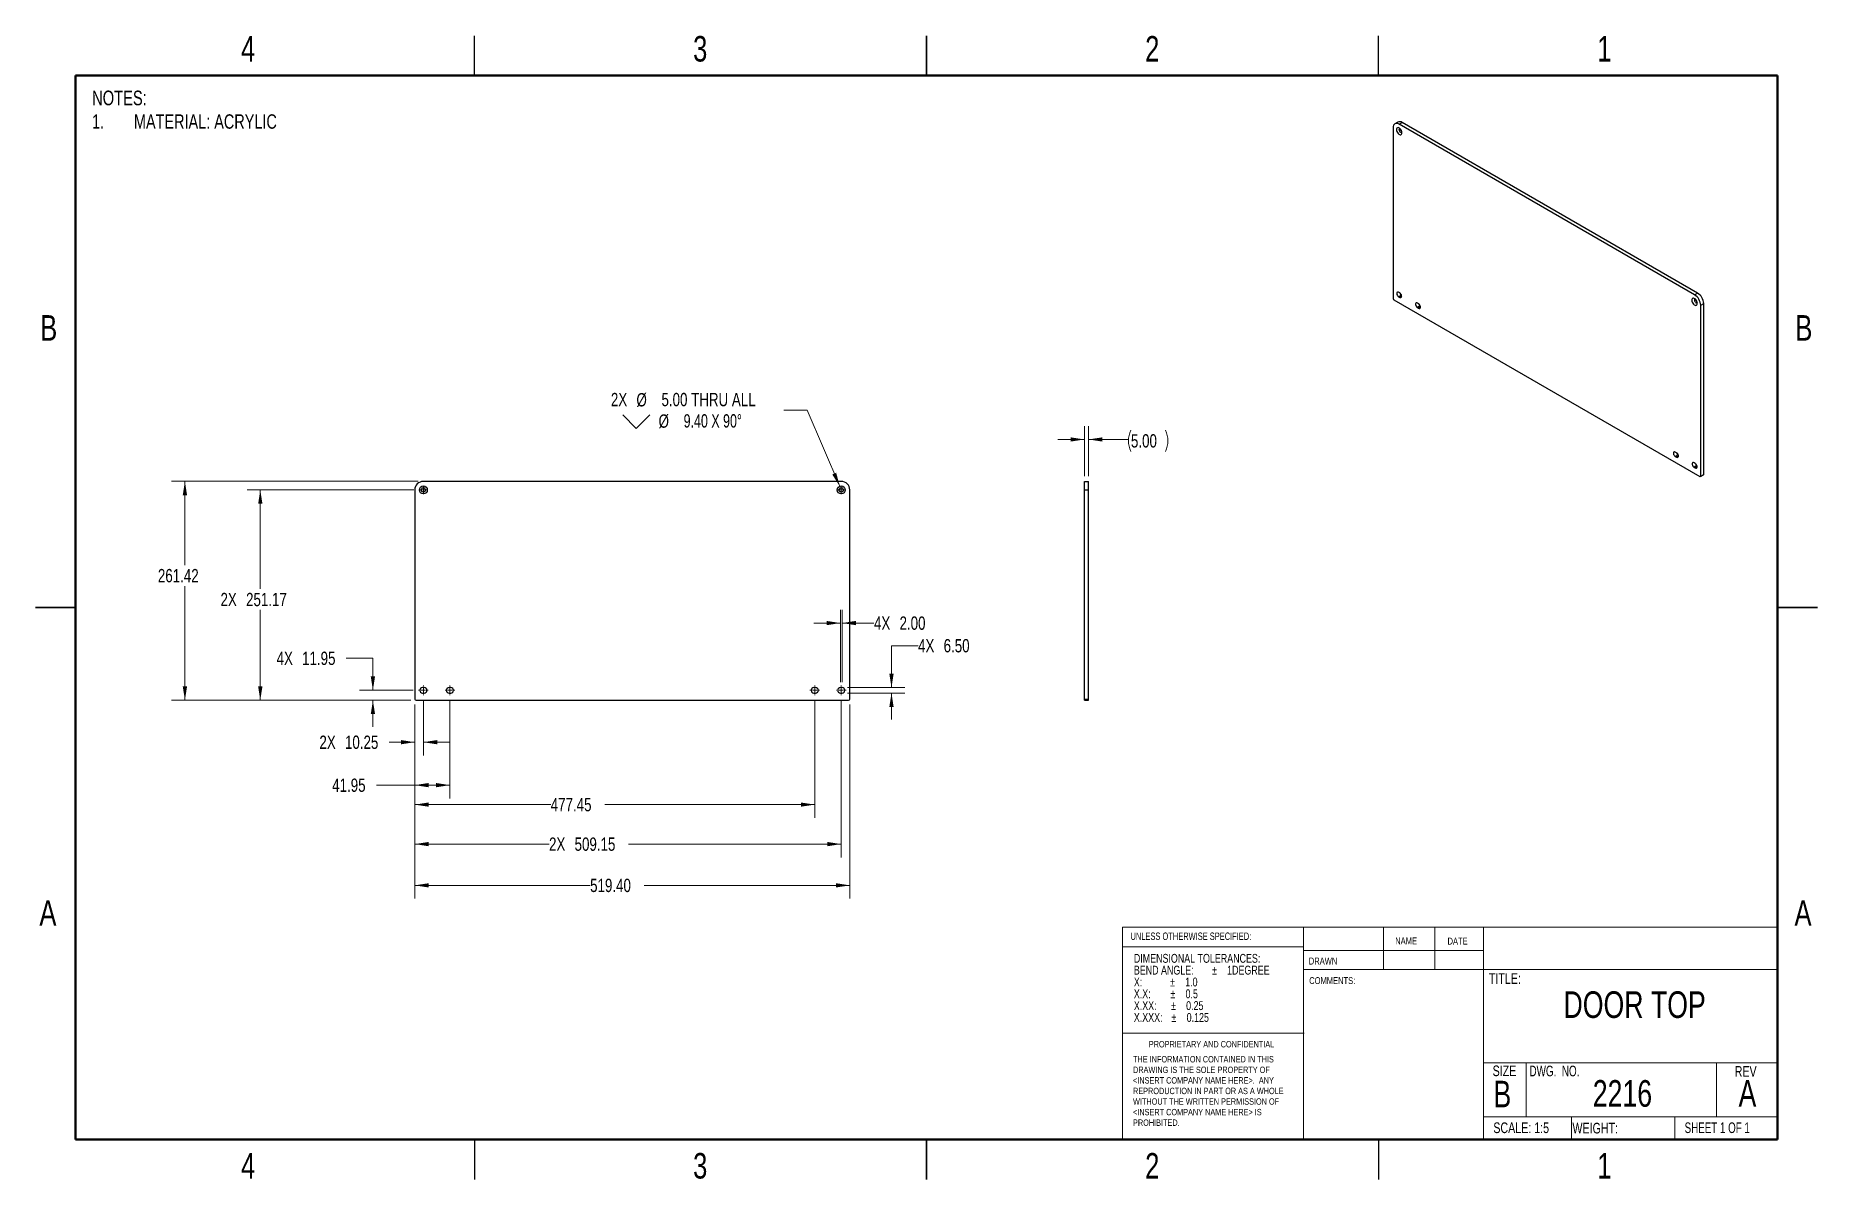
# Model space of a CAD drawing. Header units: millimetres. Extents: x 3 to 996, y 3 to 276.
# Drawn here: x 3.2 to 428.6, y 3.2 to 276.3 of the extents above; entities that cross this region are included whole.
import ezdxf

# ---------------------------------------------------------------- set-up
doc = ezdxf.new("R2010")
doc.units = ezdxf.units.MM
doc.styles.add('SLDTEXTSTYLE0', font='TXT', dxfattribs={"width": 0.75})
doc.styles.add('SLDTEXTSTYLE1', font='TXT', dxfattribs={"width": 0.6875})
doc.styles.add('SLDTEXTSTYLE2', font='TXT', dxfattribs={"width": 0.694444})
doc.styles.add('SLDTEXTSTYLE3', font='TXT', dxfattribs={"width": 0.7})
doc.dimstyles.new('SLDDIMSTYLE0', dxfattribs={"dimtxt": 3.175, "dimasz": 3.302, "dimexe": 0, "dimexo": 0.0625, "dimgap": 0.79375, "dimtad": 0, "dimtih": 1, "dimtoh": 1, "dimlfac": 5, "dimrnd": 1e-09, "dimzin": 12, "dimdsep": 46, "dimtxsty": 'SLDTEXTSTYLE0', "dimsah": 1, "dimcen": 0.09, "dimadec": 0, "dimazin": 3, "dimtfac": 1, "dimtmove": 0, "dimatfit": 0, "dimfxl": 1, "dimfrac": 2, "dimtolj": 1, "dimtzin": 12, "dimarcsym": 0})
doc.dimstyles.new('SLDDIMSTYLE1', dxfattribs={"dimtxt": 3.175, "dimasz": 3.302, "dimexe": 0, "dimexo": 0.0625, "dimgap": 0.79375, "dimtad": 0, "dimtih": 1, "dimtoh": 1, "dimlfac": 5, "dimrnd": 1e-09, "dimzin": 12, "dimdsep": 46, "dimtxsty": 'SLDTEXTSTYLE0', "dimsah": 1, "dimcen": 0.09, "dimadec": 0, "dimazin": 3, "dimtfac": 1, "dimtofl": 0, "dimtmove": 0, "dimatfit": 3, "dimfxl": 1, "dimfrac": 2, "dimtolj": 1, "dimtzin": 12, "dimarcsym": 0})
doc.dimstyles.new('SLDDIMSTYLE2', dxfattribs={"dimtxt": 3.175, "dimasz": 3.302, "dimexe": 0, "dimexo": 0.0625, "dimgap": 0.79375, "dimtad": 0, "dimtih": 1, "dimtoh": 1, "dimlfac": 5, "dimrnd": 1e-09, "dimzin": 4, "dimdsep": 46, "dimtxsty": 'SLDTEXTSTYLE0', "dimsah": 1, "dimcen": 0.09, "dimadec": 0, "dimazin": 1, "dimtfac": 1, "dimtofl": 0, "dimtmove": 0, "dimatfit": 3, "dimfxl": 1, "dimfrac": 2, "dimtolj": 1, "dimtzin": 12, "dimarcsym": 0})
doc.dimstyles.new('SLDDIMSTYLE3', dxfattribs={"dimtxt": 3.175, "dimasz": 3.302, "dimexe": 0, "dimexo": 0.0625, "dimgap": 0.79375, "dimtad": 0, "dimtih": 1, "dimtoh": 1, "dimlfac": 5, "dimrnd": 1e-09, "dimzin": 4, "dimdsep": 46, "dimtxsty": 'SLDTEXTSTYLE0', "dimsah": 1, "dimcen": 0.09, "dimadec": 0, "dimazin": 1, "dimtfac": 1, "dimtmove": 0, "dimatfit": 0, "dimfxl": 1, "dimfrac": 2, "dimtolj": 1, "dimtzin": 12, "dimarcsym": 0})
doc.dimstyles.new('SLDDIMSTYLE4', dxfattribs={"dimtxt": 3.175, "dimasz": 3.302, "dimexe": 0, "dimexo": 0.0625, "dimgap": 0.79375, "dimtad": 0, "dimtih": 1, "dimtoh": 1, "dimlfac": 5, "dimrnd": 1e-09, "dimzin": 4, "dimdsep": 46, "dimtxsty": 'SLDTEXTSTYLE0', "dimsah": 1, "dimcen": 0, "dimadec": 0, "dimazin": 1, "dimtfac": 1, "dimtofl": 0, "dimtmove": 0, "dimatfit": 3, "dimfxl": 1, "dimfrac": 2, "dimtolj": 1, "dimtzin": 12, "dimarcsym": 0})

msp = doc.modelspace()

# ---------------------------------------------------------------- texts
at = {"color": 7, "linetype": 'Continuous', "lineweight": 0}
for s, insert, char_height, attachment_point, style in [('4', (53.9136, 276.1637), 6.096, 2, 'SLDTEXTSTYLE0'), ('3', (161.8636, 276.1637), 6.096, 2, 'SLDTEXTSTYLE0'), ('2', (269.8136, 276.1637), 6.096, 2, 'SLDTEXTSTYLE0'), ('1', (377.7636, 276.1637), 6.096, 2, 'SLDTEXTSTYLE0'), ('B', (6.3034, 209.5257), 6.096, 2, 'SLDTEXTSTYLE0'), ('B', (425.4034, 209.5257), 6.096, 2, 'SLDTEXTSTYLE0'), ('A', (6.1066, 69.8257), 6.096, 2, 'SLDTEXTSTYLE0'), ('A', (425.2066, 69.8257), 6.096, 2, 'SLDTEXTSTYLE0'), ('UNLESS OTHERWISE SPECIFIED:', (264.6171, 62.1158), 1.778, 1, 'SLDTEXTSTYLE0'), ('NAME', (327.8238, 60.923), 1.651, 1, 'SLDTEXTSTYLE0'), ('DATE', (340.3149, 60.8789), 1.651, 1, 'SLDTEXTSTYLE0'), ('DRAWN', (307.1966, 56.1227), 1.651, 1, 'SLDTEXTSTYLE0'), ('COMMENTS:', (307.2838, 51.4535), 1.651, 1, 'SLDTEXTSTYLE0'), ('TITLE:', (350.1934, 52.393), 2.54, 1, 'SLDTEXTSTYLE0'), ('DOOR TOP', (384.9911, 48.0717), 6.35, 2, 'SLDTEXTSTYLE0'), ('PROPRIETARY AND CONFIDENTIAL', (268.9893, 36.2029), 1.524, 1, 'SLDTEXTSTYLE0'), ('SIZE', (351.0796, 30.358), 2.54, 1, 'SLDTEXTSTYLE0'), ('DWG.  NO.', (359.8807, 30.3225), 2.54, 1, 'SLDTEXTSTYLE2'), ('REV', (408.8849, 30.2233), 2.54, 1, 'SLDTEXTSTYLE0'), ('B', (351.28, 26.7244), 6.35, 1, 'SLDTEXTSTYLE0'), ('2216', (382.0794, 26.8729), 6.35, 2, 'SLDTEXTSTYLE0'), ('A', (411.933, 26.8636), 6.35, 2, 'SLDTEXTSTYLE0'), ('SCALE: 1:5', (351.2486, 16.7647), 2.54, 1, 'SLDTEXTSTYLE0'), ('WEIGHT:', (370.14, 16.6777), 2.54, 1, 'SLDTEXTSTYLE0'), ('SHEET 1 OF 1', (396.9309, 16.7729), 2.54, 1, 'SLDTEXTSTYLE1'), ('4', (53.9136, 9.4637), 6.096, 2, 'SLDTEXTSTYLE0'), ('3', (161.8636, 9.4637), 6.096, 2, 'SLDTEXTSTYLE0'), ('2', (269.8136, 9.4637), 6.096, 2, 'SLDTEXTSTYLE0'), ('1', (377.7636, 9.4637), 6.096, 2, 'SLDTEXTSTYLE0')]:
    msp.add_mtext(s, dxfattribs=dict(at, insert=insert, char_height=char_height, attachment_point=attachment_point, style=style))

# ---------------------------------------------------------------- blocks, each defined once
blk = doc.blocks.new('SW_NOTE_0')
at = {"color": 0, "linetype": 'Continuous', "lineweight": 0, "attachment_point": 1, "style": 'SLDTEXTSTYLE0'}
for s, insert, char_height in [('NOTES:', (0, 4.51), 3.5), ('1.', (0, -1.15), 3.44), ('MATERIAL: ACRYLIC', (10, -1.15), 3.4396)]:
    blk.add_mtext(s, dxfattribs=dict(at, insert=insert, char_height=char_height))
blk = doc.blocks.new('SW_NOTE_1')
at = {"color": 0, "linetype": 'Continuous', "lineweight": 0, "char_height": 1.524, "attachment_point": 1, "style": 'SLDTEXTSTYLE0'}
for s, insert in [('THE INFORMATION CONTAINED IN THIS', (0, 1.96)), ('<INSERT COMPANY NAME HERE>.  ANY', (0, -3.08)), ('DRAWING IS THE SOLE PROPERTY OF', (0, -0.56)), ('WITHOUT THE WRITTEN PERMISSION OF', (0, -8.13)), ('REPRODUCTION IN PART OR AS A WHOLE', (0, -5.61)), ('<INSERT COMPANY NAME HERE> IS', (0, -10.66)), ('PROHIBITED.', (0, -13.18))]:
    blk.add_mtext(s, dxfattribs=dict(at, insert=insert))
blk = doc.blocks.new('SW_NOTE_2')
at = {"color": 0, "linetype": 'Continuous', "lineweight": 0, "attachment_point": 1, "style": 'SLDTEXTSTYLE0'}
for s, insert, char_height in [('DIMENSIONAL TOLERANCES:', (0, 2.73), 2.1167), ('X:', (0, -2.92), 2.117), ('BEND ANGLE:', (0, -0.09), 2.1167), ('%%p', (8.66, -2.92), 2.117), ('1.0', (12.26, -2.92), 2.117), ('%%p', (18.66, -0.09), 2.117), ('1DEGREE', (22.27, -0.09), 2.117), ('X.X:', (0, -5.74), 2.117), ('%%p', (8.74, -5.74), 2.117), ('0.5', (12.34, -5.74), 2.117), ('X.XX:', (0, -8.56), 2.117), ('X.XXX:', (0, -11.38), 2.117), ('%%p', (8.87, -8.56), 2.117), ('%%p', (9, -11.38), 2.117), ('0.25', (12.48, -8.56), 2.117), ('0.125', (12.61, -11.38), 2.117)]:
    blk.add_mtext(s, dxfattribs=dict(at, insert=insert, char_height=char_height))
blk = doc.blocks.new('_D')
at = {"color": 7, "linetype": 'Continuous', "lineweight": 18}
for p, q in [((93.71, 116.58), (93.71, 104.38)), ((95.76, 117.52), (95.76, 104.38)), ((93.71, 107.55), (87.6, 107.55)), ((95.76, 107.55), (102.11, 107.55))]:
    blk.add_line(p, q, dxfattribs=at)
for points in [[(93.71, 107.55), (90.41, 108.06), (90.41, 107.05)], [(95.76, 107.55), (99.06, 107.05), (99.06, 108.06)]]:
    blk.add_solid(points, dxfattribs=at)
at = {"color": 7, "linetype": 'Continuous', "lineweight": 18, "char_height": 3.175, "attachment_point": 1, "style": 'SLDTEXTSTYLE0'}
for s, insert in [('2X', (70.94, 109.13)), ('10.25', (77.04, 109.13))]:
    blk.add_mtext(s, dxfattribs=dict(at, insert=insert))
blk = doc.blocks.new('_D_1')
at = {"color": 7, "linetype": 'Continuous', "lineweight": 18}
for p, q in [((93.71, 116.58), (93.71, 94.12)), ((102.1, 117.52), (102.1, 94.12)), ((93.71, 97.3), (84.55, 97.3)), ((102.1, 97.3), (93.71, 97.3))]:
    blk.add_line(p, q, dxfattribs=at)
for points in [[(93.71, 97.3), (97.01, 96.79), (97.01, 97.81)], [(102.1, 97.3), (98.8, 97.81), (98.8, 96.79)]]:
    blk.add_solid(points, dxfattribs=at)
at = {"color": 7, "linetype": 'Continuous', "lineweight": 18, "insert": (73.99, 98.87), "char_height": 3.175, "attachment_point": 1, "style": 'SLDTEXTSTYLE0'}
blk.add_mtext('41.95', dxfattribs=at)
blk = doc.blocks.new('_D_2')
at = {"color": 7, "linetype": 'Continuous', "lineweight": 18}
for p, q in [((93.71, 116.58), (93.71, 89.48)), ((189.2, 117.52), (189.2, 89.48)), ((93.71, 92.65), (126.17, 92.65)), ((189.2, 92.65), (139.07, 92.65))]:
    blk.add_line(p, q, dxfattribs=at)
for points in [[(93.71, 92.65), (97.01, 92.15), (97.01, 93.16)], [(189.2, 92.65), (185.9, 93.16), (185.9, 92.15)]]:
    blk.add_solid(points, dxfattribs=at)
at = {"color": 7, "linetype": 'Continuous', "lineweight": 18, "insert": (126.17, 94.23), "char_height": 3.175, "attachment_point": 1, "style": 'SLDTEXTSTYLE0'}
blk.add_mtext('477.45', dxfattribs=at)
blk = doc.blocks.new('_D_3')
at = {"color": 7, "linetype": 'Continuous', "lineweight": 18}
for p, q in [((93.71, 116.58), (93.71, 80.05)), ((195.54, 117.52), (195.54, 80.05)), ((93.71, 83.22), (125.77, 83.22)), ((195.54, 83.22), (144.77, 83.22))]:
    blk.add_line(p, q, dxfattribs=at)
for points in [[(93.71, 83.22), (97.01, 82.72), (97.01, 83.73)], [(195.54, 83.22), (192.24, 83.73), (192.24, 82.72)]]:
    blk.add_solid(points, dxfattribs=at)
at = {"color": 7, "linetype": 'Continuous', "lineweight": 18, "char_height": 3.175, "attachment_point": 1, "style": 'SLDTEXTSTYLE0'}
for s, insert in [('2X', (125.77, 84.8)), ('509.15', (131.87, 84.8))]:
    blk.add_mtext(s, dxfattribs=dict(at, insert=insert))
blk = doc.blocks.new('_D_4')
at = {"color": 7, "linetype": 'Continuous', "lineweight": 18}
for p, q in [((93.71, 116.58), (93.71, 70.2)), ((197.59, 116.58), (197.59, 70.2)), ((93.71, 73.37), (135.58, 73.37)), ((197.59, 73.37), (148.48, 73.37))]:
    blk.add_line(p, q, dxfattribs=at)
for points in [[(93.71, 73.37), (97.01, 72.87), (97.01, 73.88)], [(197.59, 73.37), (194.29, 73.88), (194.29, 72.87)]]:
    blk.add_solid(points, dxfattribs=at)
at = {"color": 7, "linetype": 'Continuous', "lineweight": 18, "insert": (135.58, 74.95), "char_height": 3.175, "attachment_point": 1, "style": 'SLDTEXTSTYLE0'}
blk.add_mtext('519.40', dxfattribs=at)
blk = doc.blocks.new('_D_5')
at = {"color": 7, "linetype": 'Continuous', "lineweight": 18}
for p, q in [((77.36, 127.6), (83.71, 127.6)), ((83.71, 127.6), (83.71, 119.94)), ((93.33, 119.94), (80.54, 119.94)), ((92.74, 117.55), (80.54, 117.55)), ((83.71, 117.55), (83.71, 111.2))]:
    blk.add_line(p, q, dxfattribs=at)
for points in [[(83.71, 119.94), (84.22, 123.25), (83.2, 123.25)], [(83.71, 117.55), (83.2, 114.25), (84.22, 114.25)]]:
    blk.add_solid(points, dxfattribs=at)
at = {"color": 7, "linetype": 'Continuous', "lineweight": 18, "char_height": 3.175, "attachment_point": 1, "style": 'SLDTEXTSTYLE0'}
for s, insert in [('4X', (60.71, 129.17)), ('11.95', (66.8, 129.17))]:
    blk.add_mtext(s, dxfattribs=dict(at, insert=insert))
blk = doc.blocks.new('_D_6')
at = {"color": 7, "linetype": 'Continuous', "lineweight": 18}
for p, q in [((93.48, 167.79), (53.65, 167.79)), ((56.82, 167.79), (56.82, 144.16)), ((56.82, 117.55), (56.82, 139.12)), ((92.74, 117.55), (53.65, 117.55))]:
    blk.add_line(p, q, dxfattribs=at)
for points in [[(56.82, 167.79), (56.31, 164.48), (57.33, 164.48)], [(56.82, 117.55), (57.33, 120.86), (56.31, 120.86)]]:
    blk.add_solid(points, dxfattribs=at)
at = {"color": 7, "linetype": 'Continuous', "lineweight": 18, "char_height": 3.175, "attachment_point": 1, "style": 'SLDTEXTSTYLE0'}
for s, insert in [('2X', (47.32, 143.21)), ('251.17', (53.42, 143.21))]:
    blk.add_mtext(s, dxfattribs=dict(at, insert=insert))
blk = doc.blocks.new('_D_7')
at = {"color": 7, "linetype": 'Continuous', "lineweight": 18}
for p, q in [((94.49, 169.84), (35.65, 169.84)), ((38.82, 169.84), (38.82, 149.86)), ((38.82, 117.55), (38.82, 144.82)), ((92.74, 117.55), (35.65, 117.55))]:
    blk.add_line(p, q, dxfattribs=at)
for points in [[(38.82, 169.84), (38.31, 166.53), (39.33, 166.53)], [(38.82, 117.55), (39.33, 120.86), (38.31, 120.86)]]:
    blk.add_solid(points, dxfattribs=at)
at = {"color": 7, "linetype": 'Continuous', "lineweight": 18, "insert": (32.37, 148.91), "char_height": 3.175, "attachment_point": 1, "style": 'SLDTEXTSTYLE0'}
blk.add_mtext('261.42', dxfattribs=at)
blk = doc.blocks.new('_D_8')
at = {"color": 7, "linetype": 'Continuous', "lineweight": 18}
for p, q in [((213.89, 130.6), (207.54, 130.6)), ((207.54, 130.6), (207.54, 120.59)), ((197.01, 120.59), (210.72, 120.59)), ((197.01, 119.29), (210.72, 119.29)), ((207.54, 119.29), (207.54, 112.94))]:
    blk.add_line(p, q, dxfattribs=at)
for points in [[(207.54, 120.59), (208.05, 123.9), (207.03, 123.9)], [(207.54, 119.29), (207.03, 115.99), (208.05, 115.99)]]:
    blk.add_solid(points, dxfattribs=at)
at = {"color": 7, "linetype": 'Continuous', "lineweight": 18, "char_height": 3.175, "attachment_point": 1, "style": 'SLDTEXTSTYLE0'}
for s, insert in [('4X', (213.89, 132.18)), ('6.50', (219.99, 132.18))]:
    blk.add_mtext(s, dxfattribs=dict(at, insert=insert))
blk = doc.blocks.new('_D_9')
at = {"color": 7, "linetype": 'Continuous', "lineweight": 18}
for p, q in [((195.34, 121.86), (195.34, 139.17)), ((195.74, 121.86), (195.74, 139.17)), ((195.34, 136), (188.99, 136)), ((195.74, 136), (203.36, 136))]:
    blk.add_line(p, q, dxfattribs=at)
for points in [[(195.34, 136), (192.04, 136.51), (192.04, 135.49)], [(195.74, 136), (199.04, 135.49), (199.04, 136.51)]]:
    blk.add_solid(points, dxfattribs=at)
at = {"color": 7, "linetype": 'Continuous', "lineweight": 18, "char_height": 3.175, "attachment_point": 1, "style": 'SLDTEXTSTYLE0'}
for s, insert in [('4X', (203.36, 137.57)), ('2.00', (209.46, 137.57))]:
    blk.add_mtext(s, dxfattribs=dict(at, insert=insert))
blk = doc.blocks.new('SW_SYMBOL_HOLE_SINK')
at = {"color": 0, "linetype": 'Continuous', "lineweight": 18}
for p, q in [((0, 875), (800, 75)), ((800, 75), (1600, 875))]:
    blk.add_line(p, q, dxfattribs=at)
blk = doc.blocks.new('_D_10')
at = {"color": 7, "linetype": 'Continuous', "lineweight": 18}
for p, q in [((187.38, 186.81), (181.83, 186.81)), ((195.17, 168.65), (187.38, 186.81))]:
    blk.add_line(p, q, dxfattribs=at)
blk.add_solid([(195.17, 168.65), (194.34, 171.89), (193.4, 171.48)], dxfattribs=at)
at = {"color": 7, "linetype": 'Continuous', "lineweight": 18, "xscale": 0.0040555664, "yscale": 0.0040555664, "zscale": 0.0040555664}
blk.add_blockref('SW_SYMBOL_HOLE_SINK', (143.36, 182.16), dxfattribs=at)
at = {"color": 7, "linetype": 'Continuous', "lineweight": 18, "char_height": 3.175, "attachment_point": 1}
for s, insert, style in [('2X', (140.54, 190.95), 'SLDTEXTSTYLE0'), ('%%c', (146.64, 190.9), 'SLDTEXTSTYLE0'), ('5.00 THRU ALL', (152.62, 190.95), 'SLDTEXTSTYLE0'), ('%%c', (151.93, 185.81), 'SLDTEXTSTYLE0'), ('9.40 X 90°', (157.91, 185.86), 'SLDTEXTSTYLE3')]:
    blk.add_mtext(s, dxfattribs=dict(at, insert=insert, style=style))
blk = doc.blocks.new('SW_CENTERMARKSYMBOL_0')
at = {"color": 0, "linetype": 'Continuous', "lineweight": 0}
for p, q in [((-0.508, 0), (-1.008, 0)), ((0, 0), (-0.508, 0)), ((0, 0.508), (0, 1.008)), ((0, 0), (0, 0.508)), ((0, 0), (0, -0.508)), ((0, 0), (0.508, 0)), ((0.508, 0), (1.008, 0)), ((0, -0.508), (0, -1.008))]:
    blk.add_line(p, q, dxfattribs=at)
blk = doc.blocks.new('SW_CENTERMARKSYMBOL_1')
at = {"color": 0, "linetype": 'Continuous', "lineweight": 0}
for p, q in [((-0.508, 0), (-1.008, 0)), ((0, 0), (-0.508, 0)), ((0, 0.508), (0, 1.008)), ((0, 0), (0, 0.508)), ((0, 0), (0, -0.508)), ((0, 0), (0.508, 0)), ((0.508, 0), (1.008, 0)), ((0, -0.508), (0, -1.008))]:
    blk.add_line(p, q, dxfattribs=at)
blk = doc.blocks.new('SW_CENTERMARKSYMBOL_2')
at = {"color": 0, "linetype": 'Continuous', "lineweight": 0}
for p, q in [((-1.016, 0), (-1.158, 0)), ((0, 0), (-0.508, 0)), ((0, 1.016), (0, 1.158)), ((0, 0), (0, 0.508)), ((0, 0), (0, -0.508)), ((0, 0), (0.508, 0)), ((1.016, 0), (1.158, 0)), ((0, -1.016), (0, -1.158))]:
    blk.add_line(p, q, dxfattribs=at)
blk = doc.blocks.new('SW_CENTERMARKSYMBOL_3')
at = {"color": 0, "linetype": 'Continuous', "lineweight": 0}
for p, q in [((-1.016, 0), (-1.158, 0)), ((0, 0), (-0.508, 0)), ((0, 1.016), (0, 1.158)), ((0, 0), (0, 0.508)), ((0, 0), (0, -0.508)), ((0, 0), (0.508, 0)), ((1.016, 0), (1.158, 0)), ((0, -1.016), (0, -1.158))]:
    blk.add_line(p, q, dxfattribs=at)
blk = doc.blocks.new('SW_CENTERMARKSYMBOL_4')
at = {"color": 0, "linetype": 'Continuous', "lineweight": 0}
for p, q in [((-1.016, 0), (-1.158, 0)), ((0, 0), (-0.508, 0)), ((0, 1.016), (0, 1.158)), ((0, 0), (0, 0.508)), ((0, 0), (0, -0.508)), ((0, 0), (0.508, 0)), ((1.016, 0), (1.158, 0)), ((0, -1.016), (0, -1.158))]:
    blk.add_line(p, q, dxfattribs=at)
blk = doc.blocks.new('SW_CENTERMARKSYMBOL_5')
at = {"color": 0, "linetype": 'Continuous', "lineweight": 0}
for p, q in [((-1.016, 0), (-1.158, 0)), ((0, 0), (-0.508, 0)), ((0, 1.016), (0, 1.158)), ((0, 0), (0, 0.508)), ((0, 0), (0, -0.508)), ((0, 0), (0.508, 0)), ((1.016, 0), (1.158, 0)), ((0, -1.016), (0, -1.158))]:
    blk.add_line(p, q, dxfattribs=at)
blk = doc.blocks.new('_D_11')
at = {"color": 7, "linetype": 'Continuous', "lineweight": 18}
for p, q in [((253.59, 171.11), (253.59, 183.01)), ((254.59, 171.11), (254.59, 183.01)), ((253.59, 179.84), (247.24, 179.84)), ((254.59, 179.84), (264.12, 179.84))]:
    blk.add_line(p, q, dxfattribs=at)
for centre, start, end in [((269.76, 179.51), 153.4349, 206.5651), ((267.89, 179.51), 333.4349, 26.5651)]:
    blk.add_arc(centre, 5.64, start, end, dxfattribs=at)
for points in [[(253.59, 179.84), (250.29, 180.34), (250.29, 179.33)], [(254.59, 179.84), (257.9, 179.33), (257.9, 180.34)]]:
    blk.add_solid(points, dxfattribs=at)
at = {"color": 7, "linetype": 'Continuous', "lineweight": 18, "insert": (264.72, 181.09), "char_height": 3.175, "attachment_point": 1, "style": 'SLDTEXTSTYLE0'}
blk.add_mtext('5.00', dxfattribs=at)

# ---------------------------------------------------------------- dimensions: what is measured, and where the dimension line sits
at = {"color": 7, "linetype": 'Continuous', "lineweight": 18}
dim = msp.add_diameter_dim_2p(p1=(195.9124, 166.923), p2=(195.1712, 168.6507), text='2X <> THRU ALL\\P{\\fGDT;w}%%c 9.40 X 90°\\P', dimstyle='SLDDIMSTYLE4', dxfattribs=at)
dim.commit()
dim.dimension.update_dxf_attribs({"geometry": '_D_10', "text_midpoint": (160.3899, 186.8087), "dimtype": 163})
for base, p1, p2, text, dimstyle, picture, middle in [((254.593, 179.8368), (253.593, 169.8368), (254.593, 169.8368), '(<>)', 'SLDDIMSTYLE3', '_D_11', (268.8223, 179.8368)), ((195.3418, 135.9982), (195.7418, 120.5935), (195.3418, 120.5935), '4X <>', 'SLDDIMSTYLE3', '_D_9', (210.5195, 135.9982)), ((95.7618, 107.5535), (93.7118, 117.8535), (95.7618, 118.7855), '2X <>', 'SLDDIMSTYLE0', '_D', (79.2689, 107.5535)), ((195.5418, 83.2236), (93.7118, 117.8535), (195.5418, 118.7855), '2X <>', 'SLDDIMSTYLE1', '_D_3', (135.2687, 83.2236))]:
    dim = msp.add_linear_dim(base=base, p1=p1, p2=p2, text=text, dimstyle=dimstyle, dxfattribs=at)
    dim.commit()
    dim.dimension.update_dxf_attribs({"geometry": picture, "text_midpoint": middle, "dimtype": 160})
dim = msp.add_linear_dim(base=(38.8218, 117.5535), p1=(95.7618, 169.8368), p2=(94.0118, 117.5535), angle=90, dimstyle='SLDDIMSTYLE1', dxfattribs=at)
dim.commit()
dim.dimension.update_dxf_attribs({"geometry": '_D_7', "text_midpoint": (38.8218, 147.3373), "dimtype": 160})
for base, p1, p2, text, dimstyle, picture, middle in [((56.8218, 167.7868), (94.0118, 117.5535), (94.7538, 167.7868), '2X <>', 'SLDDIMSTYLE1', '_D_6', (56.8218, 141.636)), ((207.5418, 119.2935), (195.7418, 120.5935), (195.7418, 119.2935), '4X <>', 'SLDDIMSTYLE3', '_D_8', (207.5418, 130.6036)), ((83.7118, 119.9435), (94.0118, 117.5535), (94.6038, 119.9435), '4X <>', 'SLDDIMSTYLE0', '_D_5', (83.7118, 127.5951))]:
    dim = msp.add_linear_dim(base=base, p1=p1, p2=p2, angle=90, text=text, dimstyle=dimstyle, dxfattribs=at)
    dim.commit()
    dim.dimension.update_dxf_attribs({"geometry": picture, "text_midpoint": middle, "dimtype": 160})
for base, p2, dimstyle, picture, middle in [((102.1018, 97.2996), (102.1018, 118.7855), 'SLDDIMSTYLE1', '_D_1', (79.2689, 97.2996)), ((189.2018, 92.6537), (189.2018, 118.7855), 'SLDDIMSTYLE1', '_D_2', (132.6192, 92.6537)), ((197.5918, 73.373), (197.5918, 117.8535), 'SLDDIMSTYLE2', '_D_4', (142.0306, 73.373))]:
    dim = msp.add_linear_dim(base=base, p1=(93.7118, 117.8535), p2=p2, dimstyle=dimstyle, dxfattribs=at)
    dim.commit()
    dim.dimension.update_dxf_attribs({"geometry": picture, "text_midpoint": middle, "dimtype": 160})

# ---------------------------------------------------------------- linework, layer by layer
at = {"color": 7, "linetype": 'Continuous', "lineweight": 25}
for p, q in [((107.95, 266.7), (107.95, 276.225)), ((215.9, 276.225), (215.9, 266.7)), ((215.9, 266.7), (215.9, 276.225)), ((323.85, 266.7), (323.85, 276.225)), ((328.4468, 255.6222), (327.7397, 255.214)), ((328.7646, 255.1125), (329.4717, 255.5207)), ((400.0268, 214.7901), (329.4717, 255.5207)), ((327.315, 254.2754), (327.315, 213.5028)), ((399.3197, 214.3819), (328.7646, 255.1125)), ((327.5272, 213.1354), (400.5572, 170.9761)), ((328.906, 214.8217), (328.6232, 214.985)), ((328.6232, 213.9235), (328.906, 213.7602)), ((399.3197, 214.3819), (400.0268, 214.7901)), ((333.3891, 212.2337), (333.1062, 212.397)), ((333.1062, 211.3355), (333.3891, 211.1722)), ((400.7693, 211.8712), (401.4764, 212.2794)), ((400.7693, 171.0986), (400.7693, 211.8712)), ((401.4764, 171.5068), (401.4764, 212.2794)), ((394.9781, 176.6791), (394.6952, 176.8424)), ((394.6952, 175.7809), (394.9781, 175.6176)), ((399.4611, 174.0911), (399.1783, 174.2544)), ((399.1783, 173.1929), (399.4611, 173.0296)), ((400.7071, 170.9613), (401.4143, 171.3695)), ((400.7693, 171.0986), (401.4764, 171.5068)), ((93.7118, 167.7868), (93.7118, 117.8535)), ((195.5418, 169.8368), (95.7618, 169.8368)), ((197.5918, 117.8535), (197.5918, 167.7868)), ((253.593, 169.8368), (254.593, 169.8368)), ((253.593, 167.7868), (253.593, 169.8368)), ((253.593, 117.8535), (253.593, 167.7868)), ((253.593, 167.7868), (254.593, 167.7868)), ((254.593, 167.7868), (254.593, 169.8368)), ((254.593, 117.8535), (254.593, 167.7868)), ((3.175, 139.7), (12.7, 139.7)), ((12.7, 139.7), (3.175, 139.7)), ((428.625, 139.7), (419.1, 139.7)), ((419.1, 139.7), (428.625, 139.7)), ((95.9618, 120.5935), (95.5618, 120.5935)), ((95.5618, 119.2935), (95.9618, 119.2935)), ((102.3018, 120.5935), (101.9018, 120.5935)), ((101.9018, 119.2935), (102.3018, 119.2935)), ((189.4018, 120.5935), (189.0018, 120.5935)), ((189.0018, 119.2935), (189.4018, 119.2935)), ((195.7418, 120.5935), (195.3418, 120.5935)), ((195.3418, 119.2935), (195.7418, 119.2935)), ((94.0118, 117.5535), (197.2918, 117.5535)), ((253.593, 117.8535), (254.593, 117.8535)), ((253.593, 117.5535), (253.593, 117.8535)), ((253.593, 117.5535), (254.593, 117.5535)), ((254.593, 117.5535), (254.593, 117.8535)), ((107.95, 12.7), (107.95, 3.175)), ((215.9, 3.175), (215.9, 12.7)), ((215.9, 12.7), (215.9, 3.175)), ((323.85, 12.7), (323.85, 3.175))]:
    msp.add_line(p, q, dxfattribs=at)
at = {"color": 7, "linetype": 'Continuous', "lineweight": 50}
for p, q in [((12.7, 12.7), (12.7, 266.7)), ((12.7, 266.7), (419.1, 266.7)), ((419.1, 266.7), (419.1, 12.7)), ((419.1, 12.7), (12.7, 12.7))]:
    msp.add_line(p, q, dxfattribs=at)
at = {"color": 8, "linetype": 'Continuous', "lineweight": 25}
for p, q in [((329.3072, 214.3184), (328.6232, 213.9235)), ((329.3657, 214.0255), (328.906, 213.7602)), ((333.7903, 211.7303), (333.1062, 211.3355)), ((333.8487, 211.4375), (333.3891, 211.1722)), ((395.3793, 176.1758), (394.6952, 175.7809)), ((395.4377, 175.8829), (394.9781, 175.6176)), ((399.8623, 173.5878), (399.1783, 173.1929)), ((399.9208, 173.2949), (399.4611, 173.0296))]:
    msp.add_line(p, q, dxfattribs=at)
at = {"color": 7, "linetype": 'Continuous', "lineweight": 18}
for p, q in [((262.6786, 12.7), (262.6786, 63.4037)), ((262.6786, 63.4037), (419.1, 63.4037)), ((305.9481, 63.4037), (305.9481, 12.7)), ((324.9852, 63.4037), (324.9852, 53.2688)), ((337.2431, 63.4037), (337.2431, 53.2688)), ((348.903, 63.4037), (348.903, 12.7)), ((305.9481, 58.6742), (262.6786, 58.6742)), ((305.9481, 57.8319), (348.903, 57.8319)), ((305.9481, 53.2688), (348.903, 53.2688)), ((348.903, 53.2688), (419.1, 53.2688)), ((262.6786, 38.0519), (306.1016, 38.0519)), ((348.903, 30.9845), (419.1, 30.9845)), ((359.0753, 30.9845), (359.0753, 18.1073)), ((404.5728, 30.9845), (404.5728, 18.1073)), ((348.903, 18.1073), (419.1, 18.1073)), ((369.9362, 18.1073), (369.9362, 12.7)), ((394.6227, 18.1073), (394.6227, 12.7))]:
    msp.add_line(p, q, dxfattribs=at)
at = {"color": 7, "linetype": 'Continuous', "lineweight": 25, "flags": 128}
for points in [[(328.7646, 255.1125), (328.4818, 255.2436), (328.2099, 255.3054), (327.9593, 255.2953), (327.7396, 255.214), (327.5593, 255.0644), (327.4254, 254.8523), (327.3429, 254.5859), (327.315, 254.2754)], [(329.4293, 253.0549), (329.4024, 253.2867), (329.3238, 253.5308), (329.1999, 253.7674), (329.0407, 253.9774), (328.8592, 254.1438), (328.67, 254.253), (328.4885, 254.2962), (328.3293, 254.27), (328.2054, 254.1764), (328.1269, 254.023), (328.0999, 253.8223), (328.1269, 253.5906), (328.2054, 253.3465), (328.3293, 253.1098), (328.4885, 252.8998), (328.67, 252.7335), (328.8592, 252.6243), (329.0407, 252.581), (329.1999, 252.6073), (329.3238, 252.7009), (329.4024, 252.8542), (329.4293, 253.0549)], [(328.9452, 254.073), (328.9404, 254.0735), (328.8257, 254.0513), (328.7491, 253.963), (328.7222, 253.8223), (328.7491, 253.6506), (328.8257, 253.4739), (328.9404, 253.3192), (329.0757, 253.21), (329.211, 253.1629), (329.3257, 253.1852), (329.4024, 253.2734), (329.4043, 253.2778)], [(329.1656, 253.8193), (329.2217, 253.7025), (329.2948, 253.5955)], [(328.6232, 214.985), (328.466, 215.0437), (328.3278, 215.0314), (328.2251, 214.9494), (328.1706, 214.8077), (328.1706, 214.6234), (328.2251, 214.4186), (328.3278, 214.2182), (328.466, 214.0462), (328.6232, 213.9235)], [(328.906, 213.7602), (329.0632, 213.7015), (329.2015, 213.7138), (329.3041, 213.7958), (329.3587, 213.9375), (329.3587, 214.1218), (329.3041, 214.3265), (329.2015, 214.527), (329.0632, 214.6989), (328.906, 214.8217)], [(399.9844, 212.3243), (399.9575, 212.5561), (399.8789, 212.8002), (399.755, 213.0368), (399.5958, 213.2468), (399.4143, 213.4132), (399.2251, 213.5224), (399.0436, 213.5656), (398.8845, 213.5394), (398.7606, 213.4458), (398.682, 213.2924), (398.655, 213.0917), (398.682, 212.86), (398.7606, 212.6159), (398.8845, 212.3792), (399.0436, 212.1692), (399.2251, 212.0029), (399.4143, 211.8937), (399.5958, 211.8504), (399.755, 211.8767), (399.8789, 211.9703), (399.9575, 212.1236), (399.9844, 212.3243)], [(399.5004, 213.3424), (399.4956, 213.3429), (399.3809, 213.3207), (399.3042, 213.2324), (399.2773, 213.0917), (399.3042, 212.92), (399.3809, 212.7433), (399.4956, 212.5886), (399.6309, 212.4794), (399.7662, 212.4323), (399.8809, 212.4546), (399.9575, 212.5428), (399.9594, 212.5472)], [(399.7207, 213.0887), (399.7768, 212.9719), (399.8499, 212.8649)], [(333.1062, 212.397), (332.949, 212.4557), (332.8108, 212.4434), (332.7082, 212.3614), (332.6536, 212.2197), (332.6536, 212.0354), (332.7082, 211.8306), (332.8108, 211.6302), (332.949, 211.4582), (333.1062, 211.3355)], [(333.3891, 211.1722), (333.5463, 211.1134), (333.6845, 211.1258), (333.7871, 211.2078), (333.8417, 211.3495), (333.8417, 211.5338), (333.7871, 211.7385), (333.6845, 211.939), (333.5463, 212.1109), (333.3891, 212.2337)], [(394.6952, 176.8424), (394.538, 176.9011), (394.3998, 176.8888), (394.2972, 176.8068), (394.2426, 176.6651), (394.2426, 176.4808), (394.2972, 176.2761), (394.3998, 176.0756), (394.538, 175.9037), (394.6952, 175.7809)], [(394.9781, 175.6176), (395.1353, 175.5589), (395.2735, 175.5712), (395.3761, 175.6532), (395.4307, 175.7949), (395.4307, 175.9792), (395.3761, 176.184), (395.2735, 176.3844), (395.1353, 176.5564), (394.9781, 176.6791)], [(399.1783, 174.2544), (399.0211, 174.3131), (398.8829, 174.3008), (398.7803, 174.2188), (398.7257, 174.0771), (398.7257, 173.8928), (398.7803, 173.688), (398.8829, 173.4876), (399.0211, 173.3156), (399.1783, 173.1929)], [(399.4611, 173.0296), (399.6183, 172.9709), (399.7566, 172.9832), (399.8592, 173.0652), (399.9138, 173.2069), (399.9138, 173.3912), (399.8592, 173.5959), (399.7566, 173.7964), (399.6183, 173.9683), (399.4611, 174.0911)]]:
    msp.add_lwpolyline(points, dxfattribs=at)
at = {"color": 7, "linetype": 'Continuous', "lineweight": 25}
for centre, radius in [((95.7618, 167.7868), 0.94), ((95.7618, 167.7868), 0.5), ((195.5418, 167.7868), 0.94), ((195.5418, 167.7868), 0.5)]:
    msp.add_circle(centre, radius, dxfattribs=at)
for centre, radius, start, end in [((328.8712, 254.6825), 1.0311, 54.382423, 114.307119), ((327.7756, 213.5238), 0.461, 182.605478, 237.394522), ((329.8855, 215.1808), 1.0164, 202.121413, 234.301168), ((397.6221, 211.728), 3.1504, 2.605478, 57.394522), ((398.3292, 212.1362), 3.1504, 2.605478, 57.394522), ((334.3685, 212.5927), 1.0164, 202.121413, 234.301168), ((395.9575, 177.0382), 1.0164, 202.121413, 234.301168), ((400.4406, 174.4502), 1.0164, 202.121413, 234.301168), ((400.64, 171.0776), 0.131, 230.796715, 9.214037), ((401.3294, 171.4906), 0.1479, 305.013333, 6.298848), ((95.7618, 167.7868), 2.05, 90, 180), ((195.5418, 167.7868), 2.05, 0, 90), ((95.5618, 119.9435), 0.65, 90, 270), ((95.9618, 119.9435), 0.65, 270, 90), ((101.9018, 119.9435), 0.65, 90, 270), ((102.3018, 119.9435), 0.65, 270, 90), ((189.0018, 119.9435), 0.65, 90, 270), ((189.4018, 119.9435), 0.65, 270, 90), ((195.3418, 119.9435), 0.65, 90, 270), ((195.7418, 119.9435), 0.65, 270, 90), ((94.0118, 117.8535), 0.3, 180, 270), ((197.2918, 117.8535), 0.3, 270, 0)]:
    msp.add_arc(centre, radius, start, end, dxfattribs=at)

# ---------------------------------------------------------------- block references
at = {"color": 7, "linetype": 'Continuous', "lineweight": 0}
for name, p in [('SW_NOTE_0', (16.6547, 258.6194)), ('SW_CENTERMARKSYMBOL_1', (95.7618, 167.7868)), ('SW_CENTERMARKSYMBOL_0', (195.5418, 167.7868)), ('SW_CENTERMARKSYMBOL_2', (95.7618, 119.9435)), ('SW_CENTERMARKSYMBOL_3', (102.1018, 119.9435)), ('SW_CENTERMARKSYMBOL_4', (189.2018, 119.9435)), ('SW_CENTERMARKSYMBOL_5', (195.5418, 119.9435)), ('SW_NOTE_2', (265.4132, 54.2766)), ('SW_NOTE_1', (265.2142, 30.6576))]:
    msp.add_blockref(name, p, dxfattribs=at)

msp.set_redraw_order([(e.dxf.handle, doc.entitydb.next_handle()) for e in msp.query("TEXT MTEXT ATTDEF DIMENSION ARC_DIMENSION")])  # texts and dimensions are drawn at this point

doc.saveas('drawing.dxf')
